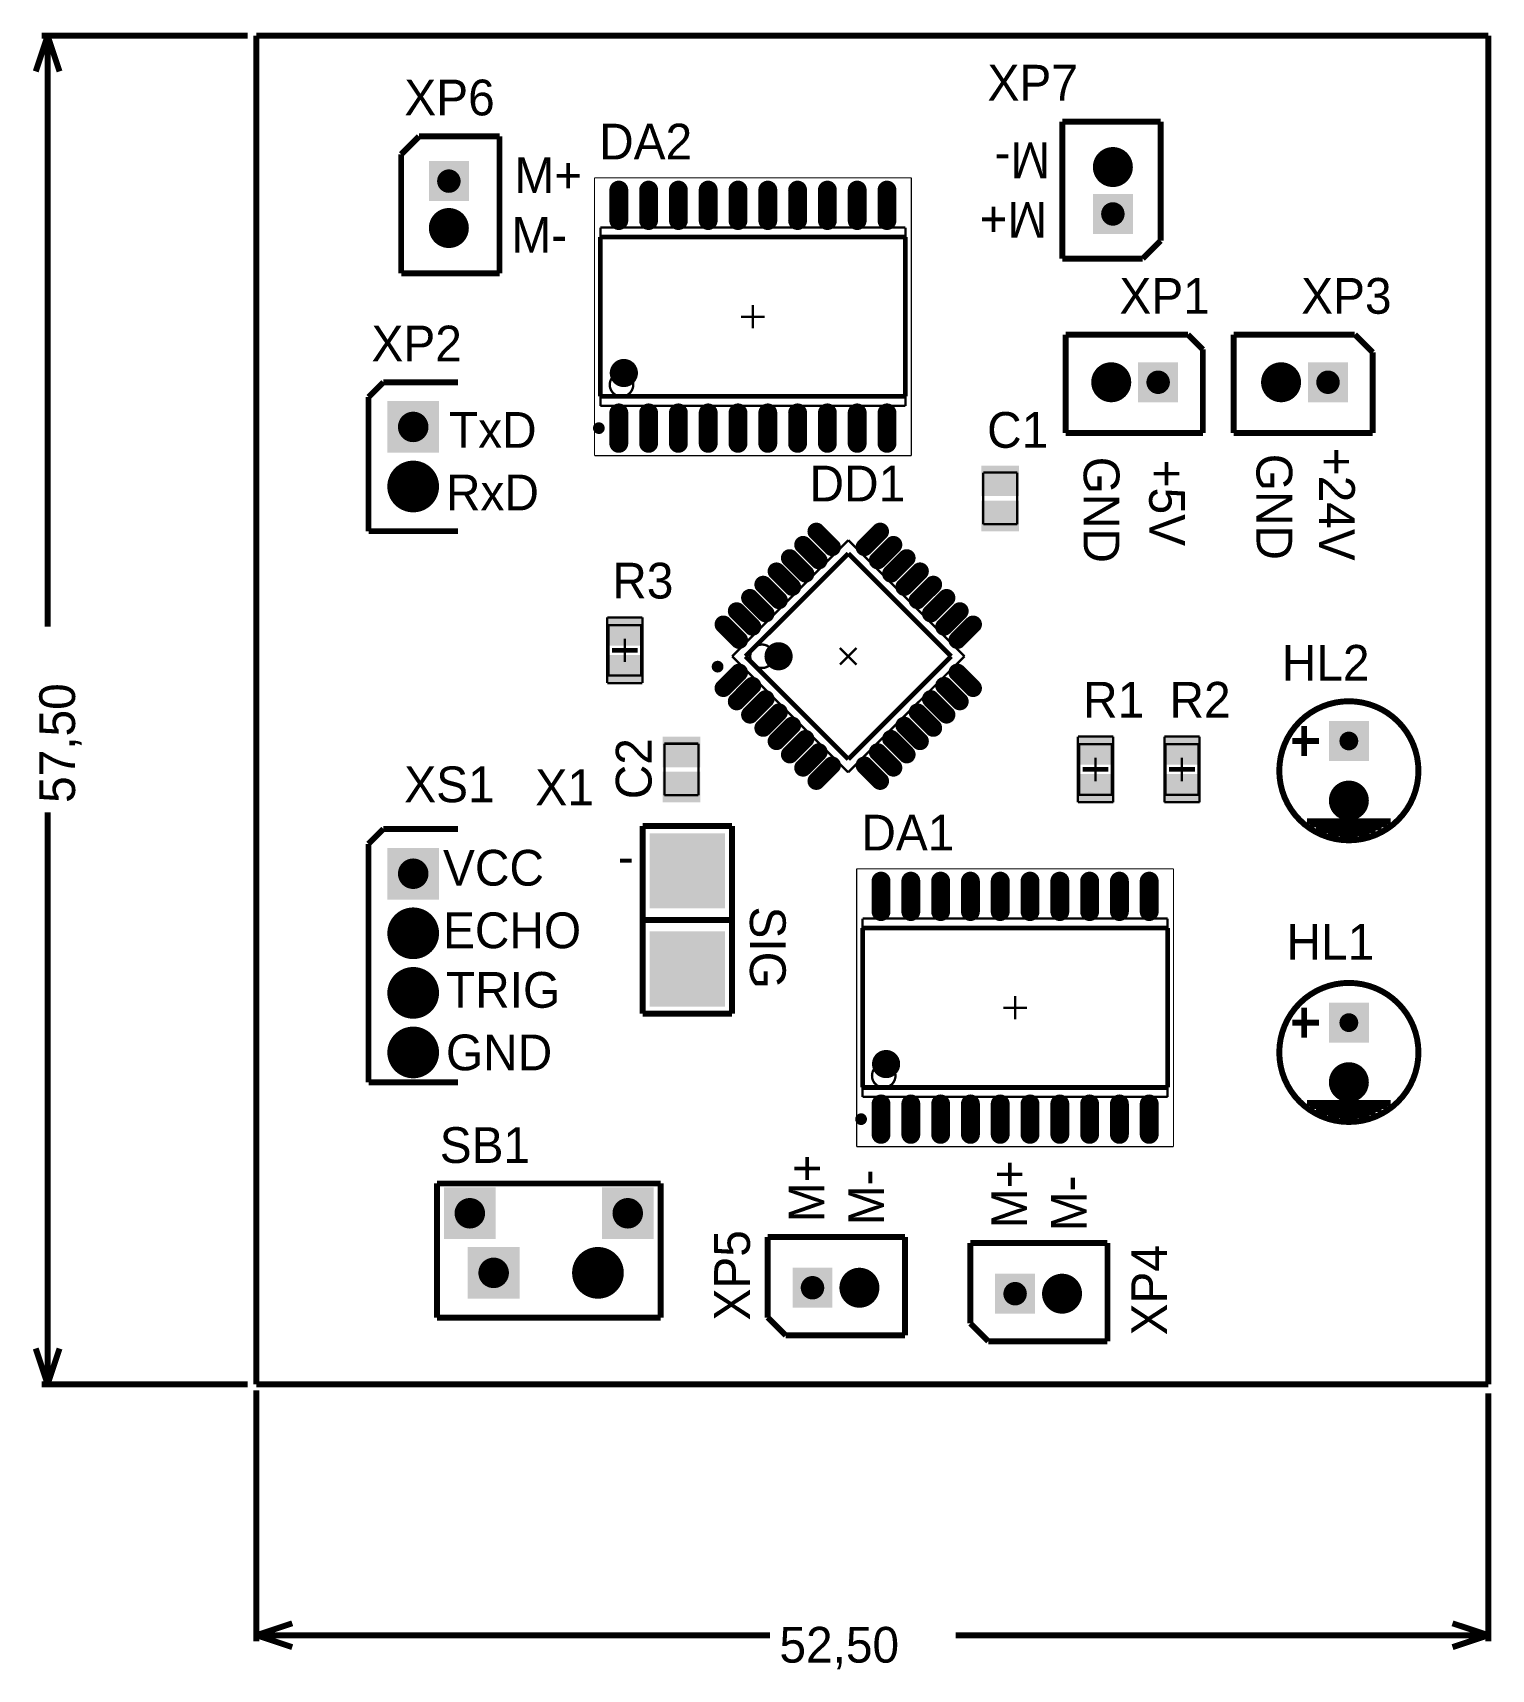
# Model space of a CAD drawing. Header units: millimetres. Extents: x 75.5 to 137.6, y 22.8 to 92.6.
import ezdxf

# ---------------------------------------------------------------- set-up
doc = ezdxf.new("R2010")
doc.units = ezdxf.units.MM
for name, color, linetype in [('BottomLayer', 5, 'Continuous'), ('BottomSolder', 6, 'Continuous'), ('Mechanical1', 6, 'Continuous'), ('Mechanical13', 56, 'Continuous'), ('Mechanical15', 56, 'Continuous'), ('MultiLayer', 9, 'Continuous'), ('PadHoleLayer', 156, 'Continuous'), ('TopLayer', 1, 'Continuous'), ('TopOverlay', 2, 'Continuous'), ('TopPaste', 8, 'Continuous'), ('TopSolder', 216, 'Continuous')]:
    doc.layers.add(name, color=color, linetype=linetype)

msp = doc.modelspace()

# ---------------------------------------------------------------- texts
at = {"layer": 'Mechanical1'}
msp.add_text('57,50', height=1.524, rotation=90, dxfattribs=at).set_placement((77.268, 59.789))
msp.add_text('52,50', height=1.524, dxfattribs=at).set_placement((107.289, 23.132))
at = {"layer": 'TopOverlay'}
for s, p in [('XP7', (116.159, 89.735)), ('XP6', (91.302, 89.103)), ('DA2', (99.605, 87.224)), ('XP1', (121.779, 80.645)), ('XP3', (129.526, 80.645)), ('XP2', (89.902, 78.613)), ('C1', (116.14, 74.93)), ('DD1', (108.571, 72.644)), ('R3', (100.164, 68.504)), ('HL2', (128.7, 65)), ('R1', (120.23, 63.424)), ('R2', (123.913, 63.424)), ('XS1', (91.299, 59.817)), ('X1', (96.887, 59.69)), ('DA1', (110.781, 57.76)), ('HL1', (128.9, 53.1)), ('SB1', (92.81, 44.437))]:
    msp.add_text(s, height=1.524, dxfattribs=at).set_placement(p)
for s, rotation, p in [('M-', 180, (118.833, 87.948)), ('M+', 360, (95.994, 85.792)), ('M+', 180, (118.706, 85.408)), ('M-', 360, (95.867, 83.252)), ('TxD', 360, (93.204, 74.93)), ('+24V', 270, (130.288, 74.93)), ('GND', 270, (120.255, 74.549)), ('+5V', 270, (123.049, 74.422)), ('GND', 270, (127.621, 74.676)), ('RxD', 360, (93.077, 72.263)), ('C2', 90, (101.84, 59.944)), ('VCC', 360, (92.95, 56.261)), ('-', 180, (101.078, 57.912)), ('ECHO', 360, (92.95, 53.594)), ('SIG^M^J', 270, (106.031, 55.372)), ('TRIG', 360, (93.077, 51.054)), ('GND', 360, (93.077, 48.387)), ('M+', 90, (109.206, 41.91)), ('M-', 90, (111.746, 41.783)), ('M+', 90, (117.842, 41.656)), ('M-', 90, (120.382, 41.529)), ('XP5', 90, (106.031, 37.719)), ('XP4', 90, (123.811, 37.084))]:
    msp.add_text(s, height=1.524, rotation=rotation, dxfattribs=at).set_placement(p)

# ---------------------------------------------------------------- linework, layer by layer
at = {"layer": 'BottomLayer'}
for points, const_width in [([(121.125, 86.9, 1), (121.875, 86.9, 1)], 0.75), ([(92.825, 84.3, 1), (93.575, 84.3, 1)], 0.75), ([(121.055, 77.724, 1), (121.805, 77.724, 1)], 0.75), ([(128.294, 77.724, 1), (129.044, 77.724, 1)], 0.75), ([(91.18, 73.279, 1), (92.18, 73.279, 1)], 1), ([(131.183, 59.888, 1), (131.933, 59.888, 1)], 0.75), ([(91.18, 54.229, 1), (92.18, 54.229, 1)], 1), ([(91.18, 51.689, 1), (92.18, 51.689, 1)], 1), ([(91.18, 49.149, 1), (92.18, 49.149, 1)], 1), ([(131.183, 47.879, 1), (131.933, 47.879, 1)], 0.75), ([(99.054, 39.751, 1), (100.054, 39.751, 1)], 1), ([(110.323, 39.116, 1), (111.073, 39.116, 1)], 0.75), ([(118.959, 38.862, 1), (119.709, 38.862, 1)], 0.75)]:
    msp.add_lwpolyline(points, format="xyb", close=True, dxfattribs=dict(at, const_width=const_width))
for points in [[(92.45, 87.05), (92.45, 85.55), (93.95, 87.05), (93.95, 85.55)], [(122.25, 84.15), (122.25, 85.65), (120.75, 84.15), (120.75, 85.65)], [(124.18, 78.474), (122.68, 78.474), (124.18, 76.974), (122.68, 76.974)], [(131.419, 78.474), (129.919, 78.474), (131.419, 76.974), (129.919, 76.974)], [(90.68, 76.819), (90.68, 74.819), (92.68, 76.819), (92.68, 74.819)], [(130.808, 63.178), (130.808, 61.678), (132.308, 63.178), (132.308, 61.678)], [(90.68, 57.769), (90.68, 55.769), (92.68, 57.769), (92.68, 55.769)], [(130.808, 51.169), (130.808, 49.669), (132.308, 51.169), (132.308, 49.669)], [(93.093, 41.291), (95.093, 41.291), (93.093, 43.291), (95.093, 43.291)], [(99.824, 41.291), (101.824, 41.291), (99.824, 43.291), (101.824, 43.291)], [(94.109, 38.751), (96.109, 38.751), (94.109, 40.751), (96.109, 40.751)], [(107.948, 38.366), (109.448, 38.366), (107.948, 39.866), (109.448, 39.866)], [(116.584, 38.112), (118.084, 38.112), (116.584, 39.612), (118.084, 39.612)]]:
    msp.add_solid(points, dxfattribs=at)
at = {"layer": 'BottomSolder'}
for points, const_width in [([(121.074, 86.9, 1), (121.926, 86.9, 1)], 0.852), ([(92.774, 84.3, 1), (93.626, 84.3, 1)], 0.852), ([(121.004, 77.724, 1), (121.856, 77.724, 1)], 0.852), ([(128.243, 77.724, 1), (129.095, 77.724, 1)], 0.852), ([(91.129, 73.279, 1), (92.231, 73.279, 1)], 1.102), ([(131.132, 59.888, 1), (131.984, 59.888, 1)], 0.852), ([(91.129, 54.229, 1), (92.231, 54.229, 1)], 1.102), ([(91.129, 51.689, 1), (92.231, 51.689, 1)], 1.102), ([(91.129, 49.149, 1), (92.231, 49.149, 1)], 1.102), ([(131.132, 47.879, 1), (131.984, 47.879, 1)], 0.852), ([(99.003, 39.751, 1), (100.105, 39.751, 1)], 1.102), ([(110.272, 39.116, 1), (111.124, 39.116, 1)], 0.852), ([(118.908, 38.862, 1), (119.76, 38.862, 1)], 0.852)]:
    msp.add_lwpolyline(points, format="xyb", close=True, dxfattribs=dict(at, const_width=const_width))
for points in [[(92.348, 87.152), (92.348, 85.448), (94.052, 87.152), (94.052, 85.448)], [(122.352, 84.048), (122.352, 85.752), (120.648, 84.048), (120.648, 85.752)], [(124.282, 78.576), (122.578, 78.576), (124.282, 76.872), (122.578, 76.872)], [(131.521, 78.576), (129.817, 78.576), (131.521, 76.872), (129.817, 76.872)], [(90.578, 76.921), (90.578, 74.717), (92.782, 76.921), (92.782, 74.717)], [(130.706, 63.28), (130.706, 61.577), (132.41, 63.28), (132.41, 61.577)], [(90.578, 57.871), (90.578, 55.667), (92.782, 57.871), (92.782, 55.667)], [(130.706, 51.271), (130.706, 49.567), (132.41, 51.271), (132.41, 49.567)], [(92.991, 41.189), (95.195, 41.189), (92.991, 43.393), (95.195, 43.393)], [(99.722, 41.189), (101.926, 41.189), (99.722, 43.393), (101.926, 43.393)], [(94.007, 38.649), (96.211, 38.649), (94.007, 40.853), (96.211, 40.853)], [(107.846, 38.264), (109.55, 38.264), (107.846, 39.968), (109.55, 39.968)], [(116.482, 38.01), (118.186, 38.01), (116.482, 39.714), (118.186, 39.714)]]:
    msp.add_solid(points, dxfattribs=at)
at = {"layer": 'Mechanical1', "const_width": 0.254}
for points in [[(75.592, 90.976), (76.1, 92.5)], [(75.846, 92.5), (84.619, 92.5)], [(76.1, 67.305), (76.1, 92.5)], [(76.1, 92.5), (76.608, 90.976)], [(85, 92.5), (137.5, 92.5)], [(85, 35), (85, 92.5)], [(137.5, 35), (137.5, 92.5)], [(76.1, 35), (76.1, 59.382)], [(75.592, 36.524), (76.1, 35)], [(76.1, 35), (76.608, 36.524)], [(75.846, 35), (84.619, 35)], [(85, 35), (137.5, 35)], [(85, 24.046), (85, 34.746)], [(137.5, 24.046), (137.5, 34.619)], [(85, 24.3), (86.524, 24.808)], [(85, 24.3), (106.882, 24.3)], [(85, 24.3), (86.524, 23.792)], [(114.805, 24.3), (137.5, 24.3)], [(135.976, 24.808), (137.5, 24.3)], [(135.976, 23.792), (137.5, 24.3)]]:
    msp.add_lwpolyline(points, dxfattribs=at)
at = {"layer": 'Mechanical13', "const_width": 0.1}
for points in [[(99.658, 76.718), (99.658, 84.318)], [(99.658, 84.318), (112.658, 84.318)], [(112.658, 76.718), (112.658, 84.318)], [(99.658, 76.718), (112.658, 76.718)], [(115.974, 73.871), (117.424, 73.871)], [(115.974, 71.671), (115.974, 73.871)], [(117.424, 73.871), (117.424, 71.671)], [(115.974, 71.671), (117.424, 71.671)], [(105.272, 66.04), (110.222, 70.99)], [(110.222, 70.99), (115.172, 66.04)], [(99.997, 67.369), (101.397, 67.369)], [(99.997, 65.219), (99.997, 67.369)], [(101.397, 65.219), (101.397, 67.369)], [(105.272, 66.04), (110.222, 61.09)], [(110.222, 61.09), (115.172, 66.04)], [(99.997, 65.219), (101.397, 65.219)], [(102.385, 62.314), (103.835, 62.314)], [(102.385, 60.114), (102.385, 62.314)], [(103.835, 62.314), (103.835, 60.114)], [(120.063, 62.289), (121.463, 62.289)], [(120.063, 60.139), (120.063, 62.289)], [(121.463, 60.139), (121.463, 62.289)], [(123.746, 62.289), (125.146, 62.289)], [(123.746, 60.139), (123.746, 62.289)], [(125.146, 60.139), (125.146, 62.289)], [(102.385, 60.114), (103.835, 60.114)], [(120.063, 60.139), (121.463, 60.139)], [(123.746, 60.139), (125.146, 60.139)], [(110.834, 47.254), (110.834, 54.854)], [(110.834, 54.854), (123.834, 54.854)], [(123.834, 47.254), (123.834, 54.854)], [(110.834, 47.254), (123.834, 47.254)]]:
    msp.add_lwpolyline(points, dxfattribs=at)
at = {"layer": 'Mechanical13'}
for points, const_width in [([(101.058, 77.618, 1), (100.058, 77.618, 1)], 0.1), ([(100.033, 77.618, 1), (100.083, 77.618, 1)], 0.05), ([(101.033, 77.618, 1), (101.083, 77.618, 1)], 0.05), ([(107.045, 66.04, 1), (106.045, 66.04, 1)], 0.1), ([(106.02, 66.04, 1), (106.07, 66.04, 1)], 0.05), ([(107.02, 66.04, 1), (107.07, 66.04, 1)], 0.05), ([(112.234, 48.154, 1), (111.234, 48.154, 1)], 0.1), ([(111.209, 48.154, 1), (111.259, 48.154, 1)], 0.05), ([(112.209, 48.154, 1), (112.259, 48.154, 1)], 0.05)]:
    msp.add_lwpolyline(points, format="xyb", close=True, dxfattribs=dict(at, const_width=const_width))
at = {"layer": 'Mechanical15'}
for points, const_width in [([(99.408, 74.593), (99.408, 86.443)], 0.05), ([(99.408, 86.443), (112.908, 86.443)], 0.05), ([(112.908, 74.593), (112.908, 86.443)], 0.05), ([(106.158, 80.018), (106.158, 81.018)], 0.1), ([(105.658, 80.518), (106.658, 80.518)], 0.1), ([(99.408, 74.593), (112.908, 74.593)], 0.05), ([(99.947, 67.694), (101.447, 67.694)], 0.1), ([(99.947, 67.694), (99.947, 64.894)], 0.1), ([(101.447, 64.894), (101.447, 67.694)], 0.1), ([(100.197, 66.294), (101.197, 66.294)], 0.1), ([(100.697, 65.794), (100.697, 66.794)], 0.1), ([(109.868, 66.394), (110.576, 65.686)], 0.1), ([(109.868, 65.686), (110.576, 66.394)], 0.1), ([(99.947, 64.894), (101.447, 64.894)], 0.1), ([(120.013, 62.614), (121.513, 62.614)], 0.1), ([(120.013, 62.614), (120.013, 59.814)], 0.1), ([(121.513, 59.814), (121.513, 62.614)], 0.1), ([(123.696, 62.614), (125.196, 62.614)], 0.1), ([(123.696, 62.614), (123.696, 59.814)], 0.1), ([(125.196, 59.814), (125.196, 62.614)], 0.1), ([(120.763, 60.714), (120.763, 61.714)], 0.1), ([(124.446, 60.714), (124.446, 61.714)], 0.1), ([(120.263, 61.214), (121.263, 61.214)], 0.1), ([(123.946, 61.214), (124.946, 61.214)], 0.1), ([(120.013, 59.814), (121.513, 59.814)], 0.1), ([(123.696, 59.814), (125.196, 59.814)], 0.1), ([(110.584, 45.129), (110.584, 56.979)], 0.05), ([(110.584, 56.979), (124.084, 56.979)], 0.05), ([(124.084, 45.129), (124.084, 56.979)], 0.05), ([(116.834, 51.054), (117.834, 51.054)], 0.1), ([(117.334, 50.554), (117.334, 51.554)], 0.1), ([(110.584, 45.129), (124.084, 45.129)], 0.05)]:
    msp.add_lwpolyline(points, dxfattribs=dict(at, const_width=const_width))
at = {"layer": 'MultiLayer'}
for points, const_width in [([(121.125, 86.9, 1), (121.875, 86.9, 1)], 0.75), ([(92.825, 84.3, 1), (93.575, 84.3, 1)], 0.75), ([(121.055, 77.724, 1), (121.805, 77.724, 1)], 0.75), ([(128.294, 77.724, 1), (129.044, 77.724, 1)], 0.75), ([(91.18, 73.279, 1), (92.18, 73.279, 1)], 1), ([(131.183, 59.888, 1), (131.933, 59.888, 1)], 0.75), ([(91.18, 54.229, 1), (92.18, 54.229, 1)], 1), ([(91.18, 51.689, 1), (92.18, 51.689, 1)], 1), ([(91.18, 49.149, 1), (92.18, 49.149, 1)], 1), ([(131.183, 47.879, 1), (131.933, 47.879, 1)], 0.75), ([(99.054, 39.751, 1), (100.054, 39.751, 1)], 1), ([(110.323, 39.116, 1), (111.073, 39.116, 1)], 0.75), ([(118.959, 38.862, 1), (119.709, 38.862, 1)], 0.75)]:
    msp.add_lwpolyline(points, format="xyb", close=True, dxfattribs=dict(at, const_width=const_width))
for points in [[(92.45, 87.05), (92.45, 85.55), (93.95, 87.05), (93.95, 85.55)], [(122.25, 84.15), (122.25, 85.65), (120.75, 84.15), (120.75, 85.65)], [(124.18, 78.474), (122.68, 78.474), (124.18, 76.974), (122.68, 76.974)], [(131.419, 78.474), (129.919, 78.474), (131.419, 76.974), (129.919, 76.974)], [(90.68, 76.819), (90.68, 74.819), (92.68, 76.819), (92.68, 74.819)], [(130.808, 63.178), (130.808, 61.678), (132.308, 63.178), (132.308, 61.678)], [(90.68, 57.769), (90.68, 55.769), (92.68, 57.769), (92.68, 55.769)], [(130.808, 51.169), (130.808, 49.669), (132.308, 51.169), (132.308, 49.669)], [(93.093, 41.291), (95.093, 41.291), (93.093, 43.291), (95.093, 43.291)], [(99.824, 41.291), (101.824, 41.291), (99.824, 43.291), (101.824, 43.291)], [(94.109, 38.751), (96.109, 38.751), (94.109, 40.751), (96.109, 40.751)], [(107.948, 38.366), (109.448, 38.366), (107.948, 39.866), (109.448, 39.866)], [(116.584, 38.112), (118.084, 38.112), (116.584, 39.612), (118.084, 39.612)]]:
    msp.add_solid(points, dxfattribs=at)
at = {"layer": 'PadHoleLayer'}
for points, const_width in [([(121.25, 86.9, 1), (121.75, 86.9, 1)], 0.5), ([(92.95, 86.3, 1), (93.45, 86.3, 1)], 0.5), ([(121.25, 84.9, 1), (121.75, 84.9, 1)], 0.5), ([(92.95, 84.3, 1), (93.45, 84.3, 1)], 0.5), ([(121.18, 77.724, 1), (121.68, 77.724, 1)], 0.5), ([(123.18, 77.724, 1), (123.68, 77.724, 1)], 0.5), ([(128.419, 77.724, 1), (128.919, 77.724, 1)], 0.5), ([(130.419, 77.724, 1), (130.919, 77.724, 1)], 0.5), ([(91.355, 75.819, 1), (92.005, 75.819, 1)], 0.65), ([(91.355, 73.279, 1), (92.005, 73.279, 1)], 0.65), ([(131.358, 62.428, 1), (131.758, 62.428, 1)], 0.4), ([(131.358, 59.888, 1), (131.758, 59.888, 1)], 0.4), ([(91.355, 56.769, 1), (92.005, 56.769, 1)], 0.65), ([(91.355, 54.229, 1), (92.005, 54.229, 1)], 0.65), ([(91.355, 51.689, 1), (92.005, 51.689, 1)], 0.65), ([(131.358, 50.419, 1), (131.758, 50.419, 1)], 0.4), ([(91.355, 49.149, 1), (92.005, 49.149, 1)], 0.65), ([(131.358, 47.879, 1), (131.758, 47.879, 1)], 0.4), ([(93.768, 42.291, 1), (94.418, 42.291, 1)], 0.65), ([(100.499, 42.291, 1), (101.149, 42.291, 1)], 0.65), ([(94.784, 39.751, 1), (95.434, 39.751, 1)], 0.65), ([(99.229, 39.751, 1), (99.879, 39.751, 1)], 0.65), ([(108.448, 39.116, 1), (108.948, 39.116, 1)], 0.5), ([(110.448, 39.116, 1), (110.948, 39.116, 1)], 0.5), ([(117.084, 38.862, 1), (117.584, 38.862, 1)], 0.5), ([(119.084, 38.862, 1), (119.584, 38.862, 1)], 0.5)]:
    msp.add_lwpolyline(points, format="xyb", close=True, dxfattribs=dict(at, const_width=const_width))
at = {"layer": 'TopLayer'}
for points, const_width in [([(121.125, 86.9, 1), (121.875, 86.9, 1)], 0.75), ([(100.293, 85.918, 1), (100.593, 85.918, 1)], 0.3), ([(101.563, 85.918, 1), (101.863, 85.918, 1)], 0.3), ([(102.833, 85.918, 1), (103.133, 85.918, 1)], 0.3), ([(104.103, 85.918, 1), (104.403, 85.918, 1)], 0.3), ([(105.373, 85.918, 1), (105.673, 85.918, 1)], 0.3), ([(106.643, 85.918, 1), (106.943, 85.918, 1)], 0.3), ([(107.913, 85.918, 1), (108.213, 85.918, 1)], 0.3), ([(109.183, 85.918, 1), (109.483, 85.918, 1)], 0.3), ([(110.453, 85.918, 1), (110.753, 85.918, 1)], 0.3), ([(111.723, 85.918, 1), (112.023, 85.918, 1)], 0.3), ([(92.825, 84.3, 1), (93.575, 84.3, 1)], 0.75), ([(100.293, 84.618, 1), (100.593, 84.618, 1)], 0.3), ([(101.563, 84.618, 1), (101.863, 84.618, 1)], 0.3), ([(102.833, 84.618, 1), (103.133, 84.618, 1)], 0.3), ([(104.103, 84.618, 1), (104.403, 84.618, 1)], 0.3), ([(105.373, 84.618, 1), (105.673, 84.618, 1)], 0.3), ([(106.643, 84.618, 1), (106.943, 84.618, 1)], 0.3), ([(107.913, 84.618, 1), (108.213, 84.618, 1)], 0.3), ([(109.183, 84.618, 1), (109.483, 84.618, 1)], 0.3), ([(110.453, 84.618, 1), (110.753, 84.618, 1)], 0.3), ([(111.723, 84.618, 1), (112.023, 84.618, 1)], 0.3), ([(121.055, 77.724, 1), (121.805, 77.724, 1)], 0.75), ([(128.294, 77.724, 1), (129.044, 77.724, 1)], 0.75), ([(100.293, 76.418, 1), (100.593, 76.418, 1)], 0.3), ([(101.563, 76.418, 1), (101.863, 76.418, 1)], 0.3), ([(102.833, 76.418, 1), (103.133, 76.418, 1)], 0.3), ([(104.103, 76.418, 1), (104.403, 76.418, 1)], 0.3), ([(105.373, 76.418, 1), (105.673, 76.418, 1)], 0.3), ([(106.643, 76.418, 1), (106.943, 76.418, 1)], 0.3), ([(107.913, 76.418, 1), (108.213, 76.418, 1)], 0.3), ([(109.183, 76.418, 1), (109.483, 76.418, 1)], 0.3), ([(110.453, 76.418, 1), (110.753, 76.418, 1)], 0.3), ([(111.723, 76.418, 1), (112.023, 76.418, 1)], 0.3), ([(100.293, 75.118, 1), (100.593, 75.118, 1)], 0.3), ([(101.563, 75.118, 1), (101.863, 75.118, 1)], 0.3), ([(102.833, 75.118, 1), (103.133, 75.118, 1)], 0.3), ([(104.103, 75.118, 1), (104.403, 75.118, 1)], 0.3), ([(105.373, 75.118, 1), (105.673, 75.118, 1)], 0.3), ([(106.643, 75.118, 1), (106.943, 75.118, 1)], 0.3), ([(107.913, 75.118, 1), (108.213, 75.118, 1)], 0.3), ([(109.183, 75.118, 1), (109.483, 75.118, 1)], 0.3), ([(110.453, 75.118, 1), (110.753, 75.118, 1)], 0.3), ([(111.723, 75.118, 1), (112.023, 75.118, 1)], 0.3), ([(91.18, 73.279, 1), (92.18, 73.279, 1)], 1), ([(108.723, 71.361, 1), (108.998, 71.361, 1)], 0.275), ([(111.446, 71.361, 1), (111.721, 71.361, 1)], 0.275), ([(107.592, 70.23, 1), (107.867, 70.23, 1)], 0.275), ([(108.158, 70.795, 1), (108.433, 70.795, 1)], 0.275), ([(109.395, 70.689, 1), (109.67, 70.689, 1)], 0.275), ([(110.774, 70.689, 1), (111.049, 70.689, 1)], 0.275), ([(112.011, 70.795, 1), (112.286, 70.795, 1)], 0.275), ([(112.577, 70.23, 1), (112.852, 70.23, 1)], 0.275), ([(107.026, 69.664, 1), (107.301, 69.664, 1)], 0.275), ([(108.264, 69.558, 1), (108.539, 69.558, 1)], 0.275), ([(108.829, 70.124, 1), (109.104, 70.124, 1)], 0.275), ([(111.34, 70.124, 1), (111.615, 70.124, 1)], 0.275), ([(111.905, 69.558, 1), (112.18, 69.558, 1)], 0.275), ([(113.143, 69.664, 1), (113.418, 69.664, 1)], 0.275), ([(106.461, 69.098, 1), (106.736, 69.098, 1)], 0.275), ([(107.698, 68.992, 1), (107.973, 68.992, 1)], 0.275), ([(112.471, 68.992, 1), (112.746, 68.992, 1)], 0.275), ([(113.708, 69.098, 1), (113.983, 69.098, 1)], 0.275), ([(105.895, 68.533, 1), (106.17, 68.533, 1)], 0.275), ([(107.132, 68.426, 1), (107.407, 68.426, 1)], 0.275), ([(113.037, 68.426, 1), (113.312, 68.426, 1)], 0.275), ([(114.274, 68.533, 1), (114.549, 68.533, 1)], 0.275), ([(105.329, 67.967, 1), (105.604, 67.967, 1)], 0.275), ([(106.567, 67.861, 1), (106.842, 67.861, 1)], 0.275), ([(113.602, 67.861, 1), (113.877, 67.861, 1)], 0.275), ([(114.84, 67.967, 1), (115.115, 67.967, 1)], 0.275), ([(104.764, 67.401, 1), (105.039, 67.401, 1)], 0.275), ([(105.435, 66.729, 1), (105.71, 66.729, 1)], 0.275), ([(106.001, 67.295, 1), (106.276, 67.295, 1)], 0.275), ([(114.168, 67.295, 1), (114.443, 67.295, 1)], 0.275), ([(114.734, 66.729, 1), (115.009, 66.729, 1)], 0.275), ([(115.405, 67.401, 1), (115.68, 67.401, 1)], 0.275), ([(105.435, 65.351, 1), (105.71, 65.351, 1)], 0.275), ([(114.734, 65.351, 1), (115.009, 65.351, 1)], 0.275), ([(104.764, 64.679, 1), (105.039, 64.679, 1)], 0.275), ([(106.001, 64.785, 1), (106.276, 64.785, 1)], 0.275), ([(114.168, 64.785, 1), (114.443, 64.785, 1)], 0.275), ([(115.405, 64.679, 1), (115.68, 64.679, 1)], 0.275), ([(105.329, 64.113, 1), (105.604, 64.113, 1)], 0.275), ([(106.567, 64.219, 1), (106.842, 64.219, 1)], 0.275), ([(113.602, 64.219, 1), (113.877, 64.219, 1)], 0.275), ([(114.84, 64.113, 1), (115.115, 64.113, 1)], 0.275), ([(105.895, 63.547, 1), (106.17, 63.547, 1)], 0.275), ([(107.132, 63.654, 1), (107.407, 63.654, 1)], 0.275), ([(113.037, 63.654, 1), (113.312, 63.654, 1)], 0.275), ([(114.274, 63.547, 1), (114.549, 63.547, 1)], 0.275), ([(106.461, 62.982, 1), (106.736, 62.982, 1)], 0.275), ([(107.698, 63.088, 1), (107.973, 63.088, 1)], 0.275), ([(112.471, 63.088, 1), (112.746, 63.088, 1)], 0.275), ([(113.708, 62.982, 1), (113.983, 62.982, 1)], 0.275), ([(107.026, 62.416, 1), (107.301, 62.416, 1)], 0.275), ([(107.592, 61.85, 1), (107.867, 61.85, 1)], 0.275), ([(108.264, 62.522, 1), (108.539, 62.522, 1)], 0.275), ([(108.829, 61.956, 1), (109.104, 61.956, 1)], 0.275), ([(111.34, 61.956, 1), (111.615, 61.956, 1)], 0.275), ([(111.905, 62.522, 1), (112.18, 62.522, 1)], 0.275), ([(112.577, 61.85, 1), (112.852, 61.85, 1)], 0.275), ([(113.143, 62.416, 1), (113.418, 62.416, 1)], 0.275), ([(108.158, 61.285, 1), (108.433, 61.285, 1)], 0.275), ([(109.395, 61.391, 1), (109.67, 61.391, 1)], 0.275), ([(110.774, 61.391, 1), (111.049, 61.391, 1)], 0.275), ([(112.011, 61.285, 1), (112.286, 61.285, 1)], 0.275), ([(108.723, 60.719, 1), (108.998, 60.719, 1)], 0.275), ([(111.446, 60.719, 1), (111.721, 60.719, 1)], 0.275), ([(131.183, 59.888, 1), (131.933, 59.888, 1)], 0.75), ([(111.469, 56.454, 1), (111.769, 56.454, 1)], 0.3), ([(112.739, 56.454, 1), (113.039, 56.454, 1)], 0.3), ([(114.009, 56.454, 1), (114.309, 56.454, 1)], 0.3), ([(115.279, 56.454, 1), (115.579, 56.454, 1)], 0.3), ([(116.549, 56.454, 1), (116.849, 56.454, 1)], 0.3), ([(117.819, 56.454, 1), (118.119, 56.454, 1)], 0.3), ([(119.089, 56.454, 1), (119.389, 56.454, 1)], 0.3), ([(120.359, 56.454, 1), (120.659, 56.454, 1)], 0.3), ([(121.629, 56.454, 1), (121.929, 56.454, 1)], 0.3), ([(122.899, 56.454, 1), (123.199, 56.454, 1)], 0.3), ([(91.18, 54.229, 1), (92.18, 54.229, 1)], 1), ([(111.469, 55.154, 1), (111.769, 55.154, 1)], 0.3), ([(112.739, 55.154, 1), (113.039, 55.154, 1)], 0.3), ([(114.009, 55.154, 1), (114.309, 55.154, 1)], 0.3), ([(115.279, 55.154, 1), (115.579, 55.154, 1)], 0.3), ([(116.549, 55.154, 1), (116.849, 55.154, 1)], 0.3), ([(117.819, 55.154, 1), (118.119, 55.154, 1)], 0.3), ([(119.089, 55.154, 1), (119.389, 55.154, 1)], 0.3), ([(120.359, 55.154, 1), (120.659, 55.154, 1)], 0.3), ([(121.629, 55.154, 1), (121.929, 55.154, 1)], 0.3), ([(122.899, 55.154, 1), (123.199, 55.154, 1)], 0.3), ([(91.18, 51.689, 1), (92.18, 51.689, 1)], 1), ([(91.18, 49.149, 1), (92.18, 49.149, 1)], 1), ([(131.183, 47.879, 1), (131.933, 47.879, 1)], 0.75), ([(111.469, 46.954, 1), (111.769, 46.954, 1)], 0.3), ([(112.739, 46.954, 1), (113.039, 46.954, 1)], 0.3), ([(114.009, 46.954, 1), (114.309, 46.954, 1)], 0.3), ([(115.279, 46.954, 1), (115.579, 46.954, 1)], 0.3), ([(116.549, 46.954, 1), (116.849, 46.954, 1)], 0.3), ([(117.819, 46.954, 1), (118.119, 46.954, 1)], 0.3), ([(119.089, 46.954, 1), (119.389, 46.954, 1)], 0.3), ([(120.359, 46.954, 1), (120.659, 46.954, 1)], 0.3), ([(121.629, 46.954, 1), (121.929, 46.954, 1)], 0.3), ([(122.899, 46.954, 1), (123.199, 46.954, 1)], 0.3), ([(111.469, 45.654, 1), (111.769, 45.654, 1)], 0.3), ([(112.739, 45.654, 1), (113.039, 45.654, 1)], 0.3), ([(114.009, 45.654, 1), (114.309, 45.654, 1)], 0.3), ([(115.279, 45.654, 1), (115.579, 45.654, 1)], 0.3), ([(116.549, 45.654, 1), (116.849, 45.654, 1)], 0.3), ([(117.819, 45.654, 1), (118.119, 45.654, 1)], 0.3), ([(119.089, 45.654, 1), (119.389, 45.654, 1)], 0.3), ([(120.359, 45.654, 1), (120.659, 45.654, 1)], 0.3), ([(121.629, 45.654, 1), (121.929, 45.654, 1)], 0.3), ([(122.899, 45.654, 1), (123.199, 45.654, 1)], 0.3), ([(99.054, 39.751, 1), (100.054, 39.751, 1)], 1), ([(110.323, 39.116, 1), (111.073, 39.116, 1)], 0.75), ([(118.959, 38.862, 1), (119.709, 38.862, 1)], 0.75)]:
    msp.add_lwpolyline(points, format="xyb", close=True, dxfattribs=dict(at, const_width=const_width))
for points, const_width in [([(100.443, 84.618), (100.443, 85.918)], 0.6), ([(101.713, 84.618), (101.713, 85.918)], 0.6), ([(102.983, 84.618), (102.983, 85.918)], 0.6), ([(104.253, 84.618), (104.253, 85.918)], 0.6), ([(105.523, 84.618), (105.523, 85.918)], 0.6), ([(106.793, 84.618), (106.793, 85.918)], 0.6), ([(108.063, 84.618), (108.063, 85.918)], 0.6), ([(109.333, 84.618), (109.333, 85.918)], 0.6), ([(110.603, 84.618), (110.603, 85.918)], 0.6), ([(111.873, 84.618), (111.873, 85.918)], 0.6), ([(100.443, 75.118), (100.443, 76.418)], 0.6), ([(101.713, 75.118), (101.713, 76.418)], 0.6), ([(102.983, 75.118), (102.983, 76.418)], 0.6), ([(104.253, 75.118), (104.253, 76.418)], 0.6), ([(105.523, 75.118), (105.523, 76.418)], 0.6), ([(106.793, 75.118), (106.793, 76.418)], 0.6), ([(108.063, 75.118), (108.063, 76.418)], 0.6), ([(109.333, 75.118), (109.333, 76.418)], 0.6), ([(110.603, 75.118), (110.603, 76.418)], 0.6), ([(111.873, 75.118), (111.873, 76.418)], 0.6), ([(108.861, 71.361), (109.533, 70.689)], 0.55), ([(110.911, 70.689), (111.583, 71.361)], 0.55), ([(107.729, 70.23), (108.401, 69.558)], 0.55), ([(108.295, 70.795), (108.967, 70.124)], 0.55), ([(111.477, 70.124), (112.149, 70.795)], 0.55), ([(112.043, 69.558), (112.715, 70.23)], 0.55), ([(107.164, 69.664), (107.836, 68.992)], 0.55), ([(112.608, 68.992), (113.28, 69.664)], 0.55), ([(106.598, 69.098), (107.27, 68.426)], 0.55), ([(113.174, 68.426), (113.846, 69.098)], 0.55), ([(106.032, 68.533), (106.704, 67.861)], 0.55), ([(113.74, 67.861), (114.412, 68.533)], 0.55), ([(105.467, 67.967), (106.138, 67.295)], 0.55), ([(114.306, 67.295), (114.977, 67.967)], 0.55), ([(104.901, 67.401), (105.573, 66.729)], 0.55), ([(114.871, 66.729), (115.543, 67.401)], 0.55), ([(104.901, 64.679), (105.573, 65.351)], 0.55), ([(114.871, 65.351), (115.543, 64.679)], 0.55), ([(105.467, 64.113), (106.138, 64.785)], 0.55), ([(114.306, 64.785), (114.977, 64.113)], 0.55), ([(106.032, 63.547), (106.704, 64.219)], 0.55), ([(113.74, 64.219), (114.412, 63.547)], 0.55), ([(106.598, 62.982), (107.27, 63.654)], 0.55), ([(113.174, 63.654), (113.846, 62.982)], 0.55), ([(107.164, 62.416), (107.836, 63.088)], 0.55), ([(112.608, 63.088), (113.28, 62.416)], 0.55), ([(107.729, 61.85), (108.401, 62.522)], 0.55), ([(108.295, 61.285), (108.967, 61.956)], 0.55), ([(111.477, 61.956), (112.149, 61.285)], 0.55), ([(112.043, 62.522), (112.715, 61.85)], 0.55), ([(108.861, 60.719), (109.533, 61.391)], 0.55), ([(110.911, 61.391), (111.583, 60.719)], 0.55), ([(111.619, 55.154), (111.619, 56.454)], 0.6), ([(112.889, 55.154), (112.889, 56.454)], 0.6), ([(114.159, 55.154), (114.159, 56.454)], 0.6), ([(115.429, 55.154), (115.429, 56.454)], 0.6), ([(116.699, 55.154), (116.699, 56.454)], 0.6), ([(117.969, 55.154), (117.969, 56.454)], 0.6), ([(119.239, 55.154), (119.239, 56.454)], 0.6), ([(120.509, 55.154), (120.509, 56.454)], 0.6), ([(121.779, 55.154), (121.779, 56.454)], 0.6), ([(123.049, 55.154), (123.049, 56.454)], 0.6), ([(111.619, 45.654), (111.619, 46.954)], 0.6), ([(112.889, 45.654), (112.889, 46.954)], 0.6), ([(114.159, 45.654), (114.159, 46.954)], 0.6), ([(115.429, 45.654), (115.429, 46.954)], 0.6), ([(116.699, 45.654), (116.699, 46.954)], 0.6), ([(117.969, 45.654), (117.969, 46.954)], 0.6), ([(119.239, 45.654), (119.239, 46.954)], 0.6), ([(120.509, 45.654), (120.509, 46.954)], 0.6), ([(121.779, 45.654), (121.779, 46.954)], 0.6), ([(123.049, 45.654), (123.049, 46.954)], 0.6)]:
    msp.add_lwpolyline(points, dxfattribs=dict(at, const_width=const_width))
for points in [[(92.45, 87.05), (92.45, 85.55), (93.95, 87.05), (93.95, 85.55)], [(122.25, 84.15), (122.25, 85.65), (120.75, 84.15), (120.75, 85.65)], [(124.18, 78.474), (122.68, 78.474), (124.18, 76.974), (122.68, 76.974)], [(131.419, 78.474), (129.919, 78.474), (131.419, 76.974), (129.919, 76.974)], [(90.68, 76.819), (90.68, 74.819), (92.68, 76.819), (92.68, 74.819)], [(117.399, 74.071), (115.999, 74.071), (117.399, 72.971), (115.999, 72.971)], [(117.399, 72.571), (115.999, 72.571), (117.399, 71.471), (115.999, 71.471)], [(100.047, 66.594), (101.347, 66.594), (100.047, 67.594), (101.347, 67.594)], [(100.047, 64.994), (101.347, 64.994), (100.047, 65.994), (101.347, 65.994)], [(130.808, 63.178), (130.808, 61.678), (132.308, 63.178), (132.308, 61.678)], [(103.81, 62.514), (102.41, 62.514), (103.81, 61.414), (102.41, 61.414)], [(120.113, 61.514), (121.413, 61.514), (120.113, 62.514), (121.413, 62.514)], [(123.796, 61.514), (125.096, 61.514), (123.796, 62.514), (125.096, 62.514)], [(103.81, 61.014), (102.41, 61.014), (103.81, 59.914), (102.41, 59.914)], [(120.113, 59.914), (121.413, 59.914), (120.113, 60.914), (121.413, 60.914)], [(123.796, 59.914), (125.096, 59.914), (123.796, 60.914), (125.096, 60.914)], [(104.864, 55.396), (104.864, 58.396), (101.864, 55.396), (101.864, 58.396)], [(90.68, 57.769), (90.68, 55.769), (92.68, 57.769), (92.68, 55.769)], [(104.864, 51.205), (104.864, 54.205), (101.864, 51.205), (101.864, 54.205)], [(130.808, 51.169), (130.808, 49.669), (132.308, 51.169), (132.308, 49.669)], [(93.093, 41.291), (95.093, 41.291), (93.093, 43.291), (95.093, 43.291)], [(99.824, 41.291), (101.824, 41.291), (99.824, 43.291), (101.824, 43.291)], [(94.109, 38.751), (96.109, 38.751), (94.109, 40.751), (96.109, 40.751)], [(107.948, 38.366), (109.448, 38.366), (107.948, 39.866), (109.448, 39.866)], [(116.584, 38.112), (118.084, 38.112), (116.584, 39.612), (118.084, 39.612)]]:
    msp.add_solid(points, dxfattribs=at)
at = {"layer": 'TopOverlay'}
for points, const_width in [([(119.341, 88.837), (123.532, 88.837)], 0.254), ([(119.341, 82.995), (119.341, 88.837)], 0.254), ([(123.532, 83.757), (123.532, 88.837)], 0.254), ([(91.168, 87.443), (91.93, 88.205)], 0.254), ([(91.93, 88.205), (95.359, 88.205)], 0.254), ([(95.359, 82.363), (95.359, 88.205)], 0.254), ([(91.168, 82.363), (91.168, 87.443)], 0.254), ([(99.658, 83.918), (99.658, 77.118)], 0.2), ([(99.658, 83.918), (112.658, 83.918)], 0.2), ([(112.658, 77.118), (112.658, 83.918)], 0.2), ([(122.77, 82.995), (123.532, 83.757)], 0.254), ([(119.341, 82.995), (122.77, 82.995)], 0.254), ([(91.168, 82.363), (95.359, 82.363)], 0.254), ([(119.493, 79.756), (124.7, 79.756)], 0.254), ([(119.493, 75.565), (119.493, 79.756)], 0.254), ([(124.7, 79.756), (125.335, 79.121)], 0.254), ([(126.653, 79.756), (131.812, 79.756)], 0.254), ([(126.653, 75.565), (126.653, 79.756)], 0.254), ([(131.812, 79.756), (132.574, 78.994)], 0.254), ([(125.335, 75.565), (125.335, 79.121)], 0.254), ([(132.574, 75.565), (132.574, 78.994)], 0.254), ([(89.775, 77.089), (90.41, 77.724)], 0.254), ([(90.41, 77.724), (93.585, 77.724)], 0.254), ([(89.775, 71.374), (89.775, 77.089)], 0.254), ([(99.658, 77.118), (112.658, 77.118)], 0.2), ([(119.493, 75.565), (125.335, 75.565)], 0.254), ([(126.653, 75.565), (132.574, 75.565)], 0.254), ([(89.775, 71.374), (93.585, 71.374)], 0.254), ([(105.838, 66.04), (110.222, 70.424)], 0.2), ([(110.222, 70.424), (114.606, 66.04)], 0.2), ([(100.147, 66.294), (101.247, 66.294)], 0.2), ([(105.838, 66.04), (110.222, 61.656)], 0.2), ([(110.222, 61.656), (114.606, 66.04)], 0.2), ([(129.653, 61.793), (129.653, 63.063)], 0.254), ([(129.145, 62.428), (130.288, 62.428)], 0.254), ([(120.213, 61.214), (121.313, 61.214)], 0.2), ([(123.896, 61.214), (124.996, 61.214)], 0.2), ([(89.775, 58.039), (90.41, 58.674)], 0.254), ([(90.41, 58.674), (93.585, 58.674)], 0.254), ([(101.459, 58.801), (105.269, 58.801)], 0.254), ([(101.459, 50.8), (101.459, 58.801)], 0.254), ([(105.269, 50.8), (105.269, 58.801)], 0.254), ([(129.78, 58.999), (133.336, 58.999)], 0.254), ([(129.907, 58.872), (133.209, 58.872)], 0.254), ([(130.161, 58.745), (132.955, 58.745)], 0.254), ([(130.288, 58.618), (132.701, 58.618)], 0.254), ([(130.669, 58.491), (132.447, 58.491)], 0.254), ([(89.775, 47.879), (89.775, 58.039)], 0.254), ([(131.177, 58.364), (131.939, 58.364)], 0.254), ([(101.459, 54.8), (105.269, 54.8)], 0.254), ([(110.834, 54.454), (110.834, 47.654)], 0.2), ([(110.834, 54.454), (123.834, 54.454)], 0.2), ([(123.834, 47.654), (123.834, 54.454)], 0.2), ([(129.653, 49.784), (129.653, 51.054)], 0.254), ([(101.459, 50.8), (105.269, 50.8)], 0.254), ([(129.145, 50.419), (130.288, 50.419)], 0.254), ([(89.775, 47.879), (93.585, 47.879)], 0.254), ([(110.834, 47.654), (123.834, 47.654)], 0.2), ([(129.78, 46.99), (133.336, 46.99)], 0.254), ([(129.907, 46.863), (133.209, 46.863)], 0.254), ([(130.161, 46.736), (132.955, 46.736)], 0.254), ([(130.288, 46.609), (132.701, 46.609)], 0.254), ([(130.669, 46.482), (132.447, 46.482)], 0.254), ([(131.177, 46.355), (131.939, 46.355)], 0.254), ([(92.696, 43.561), (102.221, 43.561)], 0.254), ([(92.696, 37.846), (92.696, 43.561)], 0.254), ([(102.221, 37.846), (102.221, 43.561)], 0.254), ([(106.793, 37.846), (106.793, 41.275)], 0.254), ([(106.793, 41.275), (112.635, 41.275)], 0.254), ([(112.635, 37.084), (112.635, 41.275)], 0.254), ([(115.429, 37.592), (115.429, 41.021)], 0.254), ([(115.429, 41.021), (121.271, 41.021)], 0.254), ([(121.271, 36.83), (121.271, 41.021)], 0.254), ([(92.696, 37.846), (102.221, 37.846)], 0.254), ([(106.793, 37.846), (107.555, 37.084)], 0.254), ([(115.429, 37.592), (116.191, 36.83)], 0.254), ([(107.555, 37.084), (112.635, 37.084)], 0.254), ([(116.191, 36.83), (121.271, 36.83)], 0.254)]:
    msp.add_lwpolyline(points, dxfattribs=dict(at, const_width=const_width))
for points, const_width in [([(100.958, 78.118, 1), (100.358, 78.118, 1)], 0.6), ([(100.208, 78.118, 1), (100.508, 78.118, 1)], 0.3), ([(100.808, 78.118, 1), (101.108, 78.118, 1)], 0.3), ([(99.718, 75.768, 1), (99.468, 75.768, 1)], 0.25), ([(99.405, 75.768, 1), (99.53, 75.768, 1)], 0.125), ([(99.656, 75.768, 1), (99.78, 75.768, 1)], 0.125), ([(107.552, 66.04, 1), (106.952, 66.04, 1)], 0.6), ([(106.802, 66.04, 1), (107.102, 66.04, 1)], 0.3), ([(107.402, 66.04, 1), (107.702, 66.04, 1)], 0.3), ([(104.779, 65.598, 1), (104.529, 65.598, 1)], 0.25), ([(104.466, 65.598, 1), (104.591, 65.598, 1)], 0.125), ([(104.716, 65.598, 1), (104.841, 65.598, 1)], 0.125), ([(134.523, 61.158, 1), (128.593, 61.158, 1)], 0.254), ([(128.53, 61.158, 1), (128.657, 61.158, 1)], 0.127), ([(134.459, 61.158, 1), (134.586, 61.158, 1)], 0.127), ([(134.523, 49.149, 1), (128.593, 49.149, 1)], 0.254), ([(112.134, 48.654, 1), (111.534, 48.654, 1)], 0.6), ([(111.384, 48.654, 1), (111.684, 48.654, 1)], 0.3), ([(111.984, 48.654, 1), (112.284, 48.654, 1)], 0.3), ([(128.53, 49.149, 1), (128.657, 49.149, 1)], 0.127), ([(134.459, 49.149, 1), (134.586, 49.149, 1)], 0.127), ([(110.894, 46.304, 1), (110.644, 46.304, 1)], 0.25), ([(110.581, 46.304, 1), (110.706, 46.304, 1)], 0.125), ([(110.832, 46.304, 1), (110.956, 46.304, 1)], 0.125)]:
    msp.add_lwpolyline(points, format="xyb", close=True, dxfattribs=dict(at, const_width=const_width))
at = {"layer": 'TopPaste'}
for points, const_width in [([(100.443, 84.618), (100.443, 85.918)], 0.6), ([(101.713, 84.618), (101.713, 85.918)], 0.6), ([(102.983, 84.618), (102.983, 85.918)], 0.6), ([(104.253, 84.618), (104.253, 85.918)], 0.6), ([(105.523, 84.618), (105.523, 85.918)], 0.6), ([(106.793, 84.618), (106.793, 85.918)], 0.6), ([(108.063, 84.618), (108.063, 85.918)], 0.6), ([(109.333, 84.618), (109.333, 85.918)], 0.6), ([(110.603, 84.618), (110.603, 85.918)], 0.6), ([(111.873, 84.618), (111.873, 85.918)], 0.6), ([(100.443, 75.118), (100.443, 76.418)], 0.6), ([(101.713, 75.118), (101.713, 76.418)], 0.6), ([(102.983, 75.118), (102.983, 76.418)], 0.6), ([(104.253, 75.118), (104.253, 76.418)], 0.6), ([(105.523, 75.118), (105.523, 76.418)], 0.6), ([(106.793, 75.118), (106.793, 76.418)], 0.6), ([(108.063, 75.118), (108.063, 76.418)], 0.6), ([(109.333, 75.118), (109.333, 76.418)], 0.6), ([(110.603, 75.118), (110.603, 76.418)], 0.6), ([(111.873, 75.118), (111.873, 76.418)], 0.6), ([(108.861, 71.361), (109.533, 70.689)], 0.55), ([(110.911, 70.689), (111.583, 71.361)], 0.55), ([(107.729, 70.23), (108.401, 69.558)], 0.55), ([(108.295, 70.795), (108.967, 70.124)], 0.55), ([(111.477, 70.124), (112.149, 70.795)], 0.55), ([(112.043, 69.558), (112.715, 70.23)], 0.55), ([(107.164, 69.664), (107.836, 68.992)], 0.55), ([(112.608, 68.992), (113.28, 69.664)], 0.55), ([(106.598, 69.098), (107.27, 68.426)], 0.55), ([(113.174, 68.426), (113.846, 69.098)], 0.55), ([(106.032, 68.533), (106.704, 67.861)], 0.55), ([(113.74, 67.861), (114.412, 68.533)], 0.55), ([(105.467, 67.967), (106.138, 67.295)], 0.55), ([(114.306, 67.295), (114.977, 67.967)], 0.55), ([(104.901, 67.401), (105.573, 66.729)], 0.55), ([(114.871, 66.729), (115.543, 67.401)], 0.55), ([(104.901, 64.679), (105.573, 65.351)], 0.55), ([(114.871, 65.351), (115.543, 64.679)], 0.55), ([(105.467, 64.113), (106.138, 64.785)], 0.55), ([(114.306, 64.785), (114.977, 64.113)], 0.55), ([(106.032, 63.547), (106.704, 64.219)], 0.55), ([(113.74, 64.219), (114.412, 63.547)], 0.55), ([(106.598, 62.982), (107.27, 63.654)], 0.55), ([(113.174, 63.654), (113.846, 62.982)], 0.55), ([(107.164, 62.416), (107.836, 63.088)], 0.55), ([(112.608, 63.088), (113.28, 62.416)], 0.55), ([(107.729, 61.85), (108.401, 62.522)], 0.55), ([(108.295, 61.285), (108.967, 61.956)], 0.55), ([(111.477, 61.956), (112.149, 61.285)], 0.55), ([(112.043, 62.522), (112.715, 61.85)], 0.55), ([(108.861, 60.719), (109.533, 61.391)], 0.55), ([(110.911, 61.391), (111.583, 60.719)], 0.55), ([(111.619, 55.154), (111.619, 56.454)], 0.6), ([(112.889, 55.154), (112.889, 56.454)], 0.6), ([(114.159, 55.154), (114.159, 56.454)], 0.6), ([(115.429, 55.154), (115.429, 56.454)], 0.6), ([(116.699, 55.154), (116.699, 56.454)], 0.6), ([(117.969, 55.154), (117.969, 56.454)], 0.6), ([(119.239, 55.154), (119.239, 56.454)], 0.6), ([(120.509, 55.154), (120.509, 56.454)], 0.6), ([(121.779, 55.154), (121.779, 56.454)], 0.6), ([(123.049, 55.154), (123.049, 56.454)], 0.6), ([(111.619, 45.654), (111.619, 46.954)], 0.6), ([(112.889, 45.654), (112.889, 46.954)], 0.6), ([(114.159, 45.654), (114.159, 46.954)], 0.6), ([(115.429, 45.654), (115.429, 46.954)], 0.6), ([(116.699, 45.654), (116.699, 46.954)], 0.6), ([(117.969, 45.654), (117.969, 46.954)], 0.6), ([(119.239, 45.654), (119.239, 46.954)], 0.6), ([(120.509, 45.654), (120.509, 46.954)], 0.6), ([(121.779, 45.654), (121.779, 46.954)], 0.6), ([(123.049, 45.654), (123.049, 46.954)], 0.6)]:
    msp.add_lwpolyline(points, dxfattribs=dict(at, const_width=const_width))
for points, const_width in [([(100.293, 85.918, 1), (100.593, 85.918, 1)], 0.3), ([(101.563, 85.918, 1), (101.863, 85.918, 1)], 0.3), ([(102.833, 85.918, 1), (103.133, 85.918, 1)], 0.3), ([(104.103, 85.918, 1), (104.403, 85.918, 1)], 0.3), ([(105.373, 85.918, 1), (105.673, 85.918, 1)], 0.3), ([(106.643, 85.918, 1), (106.943, 85.918, 1)], 0.3), ([(107.913, 85.918, 1), (108.213, 85.918, 1)], 0.3), ([(109.183, 85.918, 1), (109.483, 85.918, 1)], 0.3), ([(110.453, 85.918, 1), (110.753, 85.918, 1)], 0.3), ([(111.723, 85.918, 1), (112.023, 85.918, 1)], 0.3), ([(100.293, 84.618, 1), (100.593, 84.618, 1)], 0.3), ([(101.563, 84.618, 1), (101.863, 84.618, 1)], 0.3), ([(102.833, 84.618, 1), (103.133, 84.618, 1)], 0.3), ([(104.103, 84.618, 1), (104.403, 84.618, 1)], 0.3), ([(105.373, 84.618, 1), (105.673, 84.618, 1)], 0.3), ([(106.643, 84.618, 1), (106.943, 84.618, 1)], 0.3), ([(107.913, 84.618, 1), (108.213, 84.618, 1)], 0.3), ([(109.183, 84.618, 1), (109.483, 84.618, 1)], 0.3), ([(110.453, 84.618, 1), (110.753, 84.618, 1)], 0.3), ([(111.723, 84.618, 1), (112.023, 84.618, 1)], 0.3), ([(100.293, 76.418, 1), (100.593, 76.418, 1)], 0.3), ([(101.563, 76.418, 1), (101.863, 76.418, 1)], 0.3), ([(102.833, 76.418, 1), (103.133, 76.418, 1)], 0.3), ([(104.103, 76.418, 1), (104.403, 76.418, 1)], 0.3), ([(105.373, 76.418, 1), (105.673, 76.418, 1)], 0.3), ([(106.643, 76.418, 1), (106.943, 76.418, 1)], 0.3), ([(107.913, 76.418, 1), (108.213, 76.418, 1)], 0.3), ([(109.183, 76.418, 1), (109.483, 76.418, 1)], 0.3), ([(110.453, 76.418, 1), (110.753, 76.418, 1)], 0.3), ([(111.723, 76.418, 1), (112.023, 76.418, 1)], 0.3), ([(100.293, 75.118, 1), (100.593, 75.118, 1)], 0.3), ([(101.563, 75.118, 1), (101.863, 75.118, 1)], 0.3), ([(102.833, 75.118, 1), (103.133, 75.118, 1)], 0.3), ([(104.103, 75.118, 1), (104.403, 75.118, 1)], 0.3), ([(105.373, 75.118, 1), (105.673, 75.118, 1)], 0.3), ([(106.643, 75.118, 1), (106.943, 75.118, 1)], 0.3), ([(107.913, 75.118, 1), (108.213, 75.118, 1)], 0.3), ([(109.183, 75.118, 1), (109.483, 75.118, 1)], 0.3), ([(110.453, 75.118, 1), (110.753, 75.118, 1)], 0.3), ([(111.723, 75.118, 1), (112.023, 75.118, 1)], 0.3), ([(108.723, 71.361, 1), (108.998, 71.361, 1)], 0.275), ([(111.446, 71.361, 1), (111.721, 71.361, 1)], 0.275), ([(107.592, 70.23, 1), (107.867, 70.23, 1)], 0.275), ([(108.158, 70.795, 1), (108.433, 70.795, 1)], 0.275), ([(109.395, 70.689, 1), (109.67, 70.689, 1)], 0.275), ([(110.774, 70.689, 1), (111.049, 70.689, 1)], 0.275), ([(112.011, 70.795, 1), (112.286, 70.795, 1)], 0.275), ([(112.577, 70.23, 1), (112.852, 70.23, 1)], 0.275), ([(107.026, 69.664, 1), (107.301, 69.664, 1)], 0.275), ([(108.264, 69.558, 1), (108.539, 69.558, 1)], 0.275), ([(108.829, 70.124, 1), (109.104, 70.124, 1)], 0.275), ([(111.34, 70.124, 1), (111.615, 70.124, 1)], 0.275), ([(111.905, 69.558, 1), (112.18, 69.558, 1)], 0.275), ([(113.143, 69.664, 1), (113.418, 69.664, 1)], 0.275), ([(106.461, 69.098, 1), (106.736, 69.098, 1)], 0.275), ([(107.698, 68.992, 1), (107.973, 68.992, 1)], 0.275), ([(112.471, 68.992, 1), (112.746, 68.992, 1)], 0.275), ([(113.708, 69.098, 1), (113.983, 69.098, 1)], 0.275), ([(105.895, 68.533, 1), (106.17, 68.533, 1)], 0.275), ([(107.132, 68.426, 1), (107.407, 68.426, 1)], 0.275), ([(113.037, 68.426, 1), (113.312, 68.426, 1)], 0.275), ([(114.274, 68.533, 1), (114.549, 68.533, 1)], 0.275), ([(105.329, 67.967, 1), (105.604, 67.967, 1)], 0.275), ([(106.567, 67.861, 1), (106.842, 67.861, 1)], 0.275), ([(113.602, 67.861, 1), (113.877, 67.861, 1)], 0.275), ([(114.84, 67.967, 1), (115.115, 67.967, 1)], 0.275), ([(104.764, 67.401, 1), (105.039, 67.401, 1)], 0.275), ([(105.435, 66.729, 1), (105.71, 66.729, 1)], 0.275), ([(106.001, 67.295, 1), (106.276, 67.295, 1)], 0.275), ([(114.168, 67.295, 1), (114.443, 67.295, 1)], 0.275), ([(114.734, 66.729, 1), (115.009, 66.729, 1)], 0.275), ([(115.405, 67.401, 1), (115.68, 67.401, 1)], 0.275), ([(105.435, 65.351, 1), (105.71, 65.351, 1)], 0.275), ([(114.734, 65.351, 1), (115.009, 65.351, 1)], 0.275), ([(104.764, 64.679, 1), (105.039, 64.679, 1)], 0.275), ([(106.001, 64.785, 1), (106.276, 64.785, 1)], 0.275), ([(114.168, 64.785, 1), (114.443, 64.785, 1)], 0.275), ([(115.405, 64.679, 1), (115.68, 64.679, 1)], 0.275), ([(105.329, 64.113, 1), (105.604, 64.113, 1)], 0.275), ([(106.567, 64.219, 1), (106.842, 64.219, 1)], 0.275), ([(113.602, 64.219, 1), (113.877, 64.219, 1)], 0.275), ([(114.84, 64.113, 1), (115.115, 64.113, 1)], 0.275), ([(105.895, 63.547, 1), (106.17, 63.547, 1)], 0.275), ([(107.132, 63.654, 1), (107.407, 63.654, 1)], 0.275), ([(113.037, 63.654, 1), (113.312, 63.654, 1)], 0.275), ([(114.274, 63.547, 1), (114.549, 63.547, 1)], 0.275), ([(106.461, 62.982, 1), (106.736, 62.982, 1)], 0.275), ([(107.698, 63.088, 1), (107.973, 63.088, 1)], 0.275), ([(112.471, 63.088, 1), (112.746, 63.088, 1)], 0.275), ([(113.708, 62.982, 1), (113.983, 62.982, 1)], 0.275), ([(107.026, 62.416, 1), (107.301, 62.416, 1)], 0.275), ([(107.592, 61.85, 1), (107.867, 61.85, 1)], 0.275), ([(108.264, 62.522, 1), (108.539, 62.522, 1)], 0.275), ([(108.829, 61.956, 1), (109.104, 61.956, 1)], 0.275), ([(111.34, 61.956, 1), (111.615, 61.956, 1)], 0.275), ([(111.905, 62.522, 1), (112.18, 62.522, 1)], 0.275), ([(112.577, 61.85, 1), (112.852, 61.85, 1)], 0.275), ([(113.143, 62.416, 1), (113.418, 62.416, 1)], 0.275), ([(108.158, 61.285, 1), (108.433, 61.285, 1)], 0.275), ([(109.395, 61.391, 1), (109.67, 61.391, 1)], 0.275), ([(110.774, 61.391, 1), (111.049, 61.391, 1)], 0.275), ([(112.011, 61.285, 1), (112.286, 61.285, 1)], 0.275), ([(108.723, 60.719, 1), (108.998, 60.719, 1)], 0.275), ([(111.446, 60.719, 1), (111.721, 60.719, 1)], 0.275), ([(111.469, 56.454, 1), (111.769, 56.454, 1)], 0.3), ([(112.739, 56.454, 1), (113.039, 56.454, 1)], 0.3), ([(114.009, 56.454, 1), (114.309, 56.454, 1)], 0.3), ([(115.279, 56.454, 1), (115.579, 56.454, 1)], 0.3), ([(116.549, 56.454, 1), (116.849, 56.454, 1)], 0.3), ([(117.819, 56.454, 1), (118.119, 56.454, 1)], 0.3), ([(119.089, 56.454, 1), (119.389, 56.454, 1)], 0.3), ([(120.359, 56.454, 1), (120.659, 56.454, 1)], 0.3), ([(121.629, 56.454, 1), (121.929, 56.454, 1)], 0.3), ([(122.899, 56.454, 1), (123.199, 56.454, 1)], 0.3), ([(111.469, 55.154, 1), (111.769, 55.154, 1)], 0.3), ([(112.739, 55.154, 1), (113.039, 55.154, 1)], 0.3), ([(114.009, 55.154, 1), (114.309, 55.154, 1)], 0.3), ([(115.279, 55.154, 1), (115.579, 55.154, 1)], 0.3), ([(116.549, 55.154, 1), (116.849, 55.154, 1)], 0.3), ([(117.819, 55.154, 1), (118.119, 55.154, 1)], 0.3), ([(119.089, 55.154, 1), (119.389, 55.154, 1)], 0.3), ([(120.359, 55.154, 1), (120.659, 55.154, 1)], 0.3), ([(121.629, 55.154, 1), (121.929, 55.154, 1)], 0.3), ([(122.899, 55.154, 1), (123.199, 55.154, 1)], 0.3), ([(111.469, 46.954, 1), (111.769, 46.954, 1)], 0.3), ([(112.739, 46.954, 1), (113.039, 46.954, 1)], 0.3), ([(114.009, 46.954, 1), (114.309, 46.954, 1)], 0.3), ([(115.279, 46.954, 1), (115.579, 46.954, 1)], 0.3), ([(116.549, 46.954, 1), (116.849, 46.954, 1)], 0.3), ([(117.819, 46.954, 1), (118.119, 46.954, 1)], 0.3), ([(119.089, 46.954, 1), (119.389, 46.954, 1)], 0.3), ([(120.359, 46.954, 1), (120.659, 46.954, 1)], 0.3), ([(121.629, 46.954, 1), (121.929, 46.954, 1)], 0.3), ([(122.899, 46.954, 1), (123.199, 46.954, 1)], 0.3), ([(111.469, 45.654, 1), (111.769, 45.654, 1)], 0.3), ([(112.739, 45.654, 1), (113.039, 45.654, 1)], 0.3), ([(114.009, 45.654, 1), (114.309, 45.654, 1)], 0.3), ([(115.279, 45.654, 1), (115.579, 45.654, 1)], 0.3), ([(116.549, 45.654, 1), (116.849, 45.654, 1)], 0.3), ([(117.819, 45.654, 1), (118.119, 45.654, 1)], 0.3), ([(119.089, 45.654, 1), (119.389, 45.654, 1)], 0.3), ([(120.359, 45.654, 1), (120.659, 45.654, 1)], 0.3), ([(121.629, 45.654, 1), (121.929, 45.654, 1)], 0.3), ([(122.899, 45.654, 1), (123.199, 45.654, 1)], 0.3)]:
    msp.add_lwpolyline(points, format="xyb", close=True, dxfattribs=dict(at, const_width=const_width))
for points in [[(117.399, 74.071), (115.999, 74.071), (117.399, 72.971), (115.999, 72.971)], [(117.399, 72.571), (115.999, 72.571), (117.399, 71.471), (115.999, 71.471)], [(100.047, 66.594), (101.347, 66.594), (100.047, 67.594), (101.347, 67.594)], [(100.047, 64.994), (101.347, 64.994), (100.047, 65.994), (101.347, 65.994)], [(103.81, 62.514), (102.41, 62.514), (103.81, 61.414), (102.41, 61.414)], [(120.113, 61.514), (121.413, 61.514), (120.113, 62.514), (121.413, 62.514)], [(123.796, 61.514), (125.096, 61.514), (123.796, 62.514), (125.096, 62.514)], [(103.81, 61.014), (102.41, 61.014), (103.81, 59.914), (102.41, 59.914)], [(120.113, 59.914), (121.413, 59.914), (120.113, 60.914), (121.413, 60.914)], [(123.796, 59.914), (125.096, 59.914), (123.796, 60.914), (125.096, 60.914)], [(104.864, 55.396), (104.864, 58.396), (101.864, 55.396), (101.864, 58.396)], [(104.864, 51.205), (104.864, 54.205), (101.864, 51.205), (101.864, 54.205)]]:
    msp.add_solid(points, dxfattribs=at)
at = {"layer": 'TopSolder'}
for points, const_width in [([(121.074, 86.9, 1), (121.926, 86.9, 1)], 0.852), ([(100.242, 85.918, 1), (100.644, 85.918, 1)], 0.402), ([(101.512, 85.918, 1), (101.914, 85.918, 1)], 0.402), ([(102.782, 85.918, 1), (103.184, 85.918, 1)], 0.402), ([(104.052, 85.918, 1), (104.454, 85.918, 1)], 0.402), ([(105.322, 85.918, 1), (105.724, 85.918, 1)], 0.402), ([(106.592, 85.918, 1), (106.994, 85.918, 1)], 0.402), ([(107.862, 85.918, 1), (108.264, 85.918, 1)], 0.402), ([(109.132, 85.918, 1), (109.534, 85.918, 1)], 0.402), ([(110.402, 85.918, 1), (110.804, 85.918, 1)], 0.402), ([(111.672, 85.918, 1), (112.074, 85.918, 1)], 0.402), ([(92.774, 84.3, 1), (93.626, 84.3, 1)], 0.852), ([(100.242, 84.618, 1), (100.644, 84.618, 1)], 0.402), ([(101.512, 84.618, 1), (101.914, 84.618, 1)], 0.402), ([(102.782, 84.618, 1), (103.184, 84.618, 1)], 0.402), ([(104.052, 84.618, 1), (104.454, 84.618, 1)], 0.402), ([(105.322, 84.618, 1), (105.724, 84.618, 1)], 0.402), ([(106.592, 84.618, 1), (106.994, 84.618, 1)], 0.402), ([(107.862, 84.618, 1), (108.264, 84.618, 1)], 0.402), ([(109.132, 84.618, 1), (109.534, 84.618, 1)], 0.402), ([(110.402, 84.618, 1), (110.804, 84.618, 1)], 0.402), ([(111.672, 84.618, 1), (112.074, 84.618, 1)], 0.402), ([(121.004, 77.724, 1), (121.856, 77.724, 1)], 0.852), ([(128.243, 77.724, 1), (129.095, 77.724, 1)], 0.852), ([(100.242, 76.418, 1), (100.644, 76.418, 1)], 0.402), ([(101.512, 76.418, 1), (101.914, 76.418, 1)], 0.402), ([(102.782, 76.418, 1), (103.184, 76.418, 1)], 0.402), ([(104.052, 76.418, 1), (104.454, 76.418, 1)], 0.402), ([(105.322, 76.418, 1), (105.724, 76.418, 1)], 0.402), ([(106.592, 76.418, 1), (106.994, 76.418, 1)], 0.402), ([(107.862, 76.418, 1), (108.264, 76.418, 1)], 0.402), ([(109.132, 76.418, 1), (109.534, 76.418, 1)], 0.402), ([(110.402, 76.418, 1), (110.804, 76.418, 1)], 0.402), ([(111.672, 76.418, 1), (112.074, 76.418, 1)], 0.402), ([(100.242, 75.118, 1), (100.644, 75.118, 1)], 0.402), ([(101.512, 75.118, 1), (101.914, 75.118, 1)], 0.402), ([(102.782, 75.118, 1), (103.184, 75.118, 1)], 0.402), ([(104.052, 75.118, 1), (104.454, 75.118, 1)], 0.402), ([(105.322, 75.118, 1), (105.724, 75.118, 1)], 0.402), ([(106.592, 75.118, 1), (106.994, 75.118, 1)], 0.402), ([(107.862, 75.118, 1), (108.264, 75.118, 1)], 0.402), ([(109.132, 75.118, 1), (109.534, 75.118, 1)], 0.402), ([(110.402, 75.118, 1), (110.804, 75.118, 1)], 0.402), ([(111.672, 75.118, 1), (112.074, 75.118, 1)], 0.402), ([(91.129, 73.279, 1), (92.231, 73.279, 1)], 1.102), ([(108.673, 71.361, 1), (109.049, 71.361, 1)], 0.377), ([(111.395, 71.361, 1), (111.771, 71.361, 1)], 0.377), ([(107.541, 70.23, 1), (107.918, 70.23, 1)], 0.377), ([(108.107, 70.795, 1), (108.483, 70.795, 1)], 0.377), ([(108.779, 70.124, 1), (109.155, 70.124, 1)], 0.377), ([(109.344, 70.689, 1), (109.721, 70.689, 1)], 0.377), ([(110.723, 70.689, 1), (111.1, 70.689, 1)], 0.377), ([(111.289, 70.124, 1), (111.665, 70.124, 1)], 0.377), ([(111.961, 70.795, 1), (112.337, 70.795, 1)], 0.377), ([(112.526, 70.23, 1), (112.903, 70.23, 1)], 0.377), ([(106.975, 69.664, 1), (107.352, 69.664, 1)], 0.377), ([(108.213, 69.558, 1), (108.59, 69.558, 1)], 0.377), ([(111.854, 69.558, 1), (112.231, 69.558, 1)], 0.377), ([(113.092, 69.664, 1), (113.469, 69.664, 1)], 0.377), ([(106.41, 69.098, 1), (106.786, 69.098, 1)], 0.377), ([(107.647, 68.992, 1), (108.024, 68.992, 1)], 0.377), ([(112.42, 68.992, 1), (112.797, 68.992, 1)], 0.377), ([(113.658, 69.098, 1), (114.034, 69.098, 1)], 0.377), ([(105.844, 68.533, 1), (106.221, 68.533, 1)], 0.377), ([(107.082, 68.426, 1), (107.458, 68.426, 1)], 0.377), ([(112.986, 68.426, 1), (113.362, 68.426, 1)], 0.377), ([(114.223, 68.533, 1), (114.6, 68.533, 1)], 0.377), ([(104.713, 67.401, 1), (105.089, 67.401, 1)], 0.377), ([(105.278, 67.967, 1), (105.655, 67.967, 1)], 0.377), ([(106.516, 67.861, 1), (106.892, 67.861, 1)], 0.377), ([(113.552, 67.861, 1), (113.928, 67.861, 1)], 0.377), ([(114.789, 67.967, 1), (115.166, 67.967, 1)], 0.377), ([(115.355, 67.401, 1), (115.731, 67.401, 1)], 0.377), ([(105.384, 66.729, 1), (105.761, 66.729, 1)], 0.377), ([(105.95, 67.295, 1), (106.327, 67.295, 1)], 0.377), ([(114.117, 67.295, 1), (114.494, 67.295, 1)], 0.377), ([(114.683, 66.729, 1), (115.06, 66.729, 1)], 0.377), ([(105.384, 65.351, 1), (105.761, 65.351, 1)], 0.377), ([(114.683, 65.351, 1), (115.06, 65.351, 1)], 0.377), ([(104.713, 64.679, 1), (105.089, 64.679, 1)], 0.377), ([(105.95, 64.785, 1), (106.327, 64.785, 1)], 0.377), ([(114.117, 64.785, 1), (114.494, 64.785, 1)], 0.377), ([(115.355, 64.679, 1), (115.731, 64.679, 1)], 0.377), ([(105.278, 64.113, 1), (105.655, 64.113, 1)], 0.377), ([(106.516, 64.219, 1), (106.892, 64.219, 1)], 0.377), ([(113.552, 64.219, 1), (113.928, 64.219, 1)], 0.377), ([(114.789, 64.113, 1), (115.166, 64.113, 1)], 0.377), ([(105.844, 63.547, 1), (106.221, 63.547, 1)], 0.377), ([(107.082, 63.654, 1), (107.458, 63.654, 1)], 0.377), ([(112.986, 63.654, 1), (113.362, 63.654, 1)], 0.377), ([(114.223, 63.547, 1), (114.6, 63.547, 1)], 0.377), ([(106.41, 62.982, 1), (106.786, 62.982, 1)], 0.377), ([(107.647, 63.088, 1), (108.024, 63.088, 1)], 0.377), ([(108.213, 62.522, 1), (108.59, 62.522, 1)], 0.377), ([(111.854, 62.522, 1), (112.231, 62.522, 1)], 0.377), ([(112.42, 63.088, 1), (112.797, 63.088, 1)], 0.377), ([(113.658, 62.982, 1), (114.034, 62.982, 1)], 0.377), ([(106.975, 62.416, 1), (107.352, 62.416, 1)], 0.377), ([(107.541, 61.85, 1), (107.918, 61.85, 1)], 0.377), ([(108.779, 61.956, 1), (109.155, 61.956, 1)], 0.377), ([(111.289, 61.956, 1), (111.665, 61.956, 1)], 0.377), ([(112.526, 61.85, 1), (112.903, 61.85, 1)], 0.377), ([(113.092, 62.416, 1), (113.469, 62.416, 1)], 0.377), ([(108.107, 61.285, 1), (108.483, 61.285, 1)], 0.377), ([(109.344, 61.391, 1), (109.721, 61.391, 1)], 0.377), ([(110.723, 61.391, 1), (111.1, 61.391, 1)], 0.377), ([(111.961, 61.285, 1), (112.337, 61.285, 1)], 0.377), ([(108.673, 60.719, 1), (109.049, 60.719, 1)], 0.377), ([(111.395, 60.719, 1), (111.771, 60.719, 1)], 0.377), ([(131.132, 59.888, 1), (131.984, 59.888, 1)], 0.852), ([(111.418, 56.454, 1), (111.82, 56.454, 1)], 0.402), ([(112.688, 56.454, 1), (113.09, 56.454, 1)], 0.402), ([(113.958, 56.454, 1), (114.36, 56.454, 1)], 0.402), ([(115.228, 56.454, 1), (115.63, 56.454, 1)], 0.402), ([(116.498, 56.454, 1), (116.9, 56.454, 1)], 0.402), ([(117.768, 56.454, 1), (118.17, 56.454, 1)], 0.402), ([(119.038, 56.454, 1), (119.44, 56.454, 1)], 0.402), ([(120.308, 56.454, 1), (120.71, 56.454, 1)], 0.402), ([(121.578, 56.454, 1), (121.98, 56.454, 1)], 0.402), ([(122.848, 56.454, 1), (123.25, 56.454, 1)], 0.402), ([(91.129, 54.229, 1), (92.231, 54.229, 1)], 1.102), ([(111.418, 55.154, 1), (111.82, 55.154, 1)], 0.402), ([(112.688, 55.154, 1), (113.09, 55.154, 1)], 0.402), ([(113.958, 55.154, 1), (114.36, 55.154, 1)], 0.402), ([(115.228, 55.154, 1), (115.63, 55.154, 1)], 0.402), ([(116.498, 55.154, 1), (116.9, 55.154, 1)], 0.402), ([(117.768, 55.154, 1), (118.17, 55.154, 1)], 0.402), ([(119.038, 55.154, 1), (119.44, 55.154, 1)], 0.402), ([(120.308, 55.154, 1), (120.71, 55.154, 1)], 0.402), ([(121.578, 55.154, 1), (121.98, 55.154, 1)], 0.402), ([(122.848, 55.154, 1), (123.25, 55.154, 1)], 0.402), ([(91.129, 51.689, 1), (92.231, 51.689, 1)], 1.102), ([(91.129, 49.149, 1), (92.231, 49.149, 1)], 1.102), ([(131.132, 47.879, 1), (131.984, 47.879, 1)], 0.852), ([(111.418, 46.954, 1), (111.82, 46.954, 1)], 0.402), ([(112.688, 46.954, 1), (113.09, 46.954, 1)], 0.402), ([(113.958, 46.954, 1), (114.36, 46.954, 1)], 0.402), ([(115.228, 46.954, 1), (115.63, 46.954, 1)], 0.402), ([(116.498, 46.954, 1), (116.9, 46.954, 1)], 0.402), ([(117.768, 46.954, 1), (118.17, 46.954, 1)], 0.402), ([(119.038, 46.954, 1), (119.44, 46.954, 1)], 0.402), ([(120.308, 46.954, 1), (120.71, 46.954, 1)], 0.402), ([(121.578, 46.954, 1), (121.98, 46.954, 1)], 0.402), ([(122.848, 46.954, 1), (123.25, 46.954, 1)], 0.402), ([(111.418, 45.654, 1), (111.82, 45.654, 1)], 0.402), ([(112.688, 45.654, 1), (113.09, 45.654, 1)], 0.402), ([(113.958, 45.654, 1), (114.36, 45.654, 1)], 0.402), ([(115.228, 45.654, 1), (115.63, 45.654, 1)], 0.402), ([(116.498, 45.654, 1), (116.9, 45.654, 1)], 0.402), ([(117.768, 45.654, 1), (118.17, 45.654, 1)], 0.402), ([(119.038, 45.654, 1), (119.44, 45.654, 1)], 0.402), ([(120.308, 45.654, 1), (120.71, 45.654, 1)], 0.402), ([(121.578, 45.654, 1), (121.98, 45.654, 1)], 0.402), ([(122.848, 45.654, 1), (123.25, 45.654, 1)], 0.402), ([(99.003, 39.751, 1), (100.105, 39.751, 1)], 1.102), ([(110.272, 39.116, 1), (111.124, 39.116, 1)], 0.852), ([(118.908, 38.862, 1), (119.76, 38.862, 1)], 0.852)]:
    msp.add_lwpolyline(points, format="xyb", close=True, dxfattribs=dict(at, const_width=const_width))
for points, const_width in [([(100.443, 84.618), (100.443, 85.918)], 0.803), ([(101.713, 84.618), (101.713, 85.918)], 0.803), ([(102.983, 84.618), (102.983, 85.918)], 0.803), ([(104.253, 84.618), (104.253, 85.918)], 0.803), ([(105.523, 84.618), (105.523, 85.918)], 0.803), ([(106.793, 84.618), (106.793, 85.918)], 0.803), ([(108.063, 84.618), (108.063, 85.918)], 0.803), ([(109.333, 84.618), (109.333, 85.918)], 0.803), ([(110.603, 84.618), (110.603, 85.918)], 0.803), ([(111.873, 84.618), (111.873, 85.918)], 0.803), ([(100.443, 75.118), (100.443, 76.418)], 0.803), ([(101.713, 75.118), (101.713, 76.418)], 0.803), ([(102.983, 75.118), (102.983, 76.418)], 0.803), ([(104.253, 75.118), (104.253, 76.418)], 0.803), ([(105.523, 75.118), (105.523, 76.418)], 0.803), ([(106.793, 75.118), (106.793, 76.418)], 0.803), ([(108.063, 75.118), (108.063, 76.418)], 0.803), ([(109.333, 75.118), (109.333, 76.418)], 0.803), ([(110.603, 75.118), (110.603, 76.418)], 0.803), ([(111.873, 75.118), (111.873, 76.418)], 0.803), ([(108.861, 71.361), (109.533, 70.689)], 0.753), ([(110.911, 70.689), (111.583, 71.361)], 0.753), ([(107.729, 70.23), (108.401, 69.558)], 0.753), ([(108.295, 70.795), (108.967, 70.124)], 0.753), ([(111.477, 70.124), (112.149, 70.795)], 0.753), ([(112.043, 69.558), (112.715, 70.23)], 0.753), ([(107.164, 69.664), (107.836, 68.992)], 0.753), ([(112.608, 68.992), (113.28, 69.664)], 0.753), ([(106.598, 69.098), (107.27, 68.426)], 0.753), ([(113.174, 68.426), (113.846, 69.098)], 0.753), ([(106.032, 68.533), (106.704, 67.861)], 0.753), ([(113.74, 67.861), (114.412, 68.533)], 0.753), ([(104.901, 67.401), (105.573, 66.729)], 0.753), ([(105.467, 67.967), (106.138, 67.295)], 0.753), ([(114.306, 67.295), (114.977, 67.967)], 0.753), ([(114.871, 66.729), (115.543, 67.401)], 0.753), ([(104.901, 64.679), (105.573, 65.351)], 0.753), ([(114.871, 65.351), (115.543, 64.679)], 0.753), ([(105.467, 64.113), (106.138, 64.785)], 0.753), ([(114.306, 64.785), (114.977, 64.113)], 0.753), ([(106.032, 63.547), (106.704, 64.219)], 0.753), ([(113.74, 64.219), (114.412, 63.547)], 0.753), ([(106.598, 62.982), (107.27, 63.654)], 0.753), ([(113.174, 63.654), (113.846, 62.982)], 0.753), ([(107.164, 62.416), (107.836, 63.088)], 0.753), ([(107.729, 61.85), (108.401, 62.522)], 0.753), ([(112.043, 62.522), (112.715, 61.85)], 0.753), ([(112.608, 63.088), (113.28, 62.416)], 0.753), ([(108.295, 61.285), (108.967, 61.956)], 0.753), ([(111.477, 61.956), (112.149, 61.285)], 0.753), ([(108.861, 60.719), (109.533, 61.391)], 0.753), ([(110.911, 61.391), (111.583, 60.719)], 0.753), ([(111.619, 55.154), (111.619, 56.454)], 0.803), ([(112.889, 55.154), (112.889, 56.454)], 0.803), ([(114.159, 55.154), (114.159, 56.454)], 0.803), ([(115.429, 55.154), (115.429, 56.454)], 0.803), ([(116.699, 55.154), (116.699, 56.454)], 0.803), ([(117.969, 55.154), (117.969, 56.454)], 0.803), ([(119.239, 55.154), (119.239, 56.454)], 0.803), ([(120.509, 55.154), (120.509, 56.454)], 0.803), ([(121.779, 55.154), (121.779, 56.454)], 0.803), ([(123.049, 55.154), (123.049, 56.454)], 0.803), ([(111.619, 45.654), (111.619, 46.954)], 0.803), ([(112.889, 45.654), (112.889, 46.954)], 0.803), ([(114.159, 45.654), (114.159, 46.954)], 0.803), ([(115.429, 45.654), (115.429, 46.954)], 0.803), ([(116.699, 45.654), (116.699, 46.954)], 0.803), ([(117.969, 45.654), (117.969, 46.954)], 0.803), ([(119.239, 45.654), (119.239, 46.954)], 0.803), ([(120.509, 45.654), (120.509, 46.954)], 0.803), ([(121.779, 45.654), (121.779, 46.954)], 0.803), ([(123.049, 45.654), (123.049, 46.954)], 0.803)]:
    msp.add_lwpolyline(points, dxfattribs=dict(at, const_width=const_width))
for points in [[(92.348, 87.152), (92.348, 85.448), (94.052, 87.152), (94.052, 85.448)], [(122.352, 84.048), (122.352, 85.752), (120.648, 84.048), (120.648, 85.752)], [(124.282, 78.576), (122.578, 78.576), (124.282, 76.872), (122.578, 76.872)], [(131.521, 78.576), (129.817, 78.576), (131.521, 76.872), (129.817, 76.872)], [(90.578, 76.921), (90.578, 74.717), (92.782, 76.921), (92.782, 74.717)], [(117.501, 74.173), (115.897, 74.173), (117.501, 72.869), (115.897, 72.869)], [(117.501, 72.673), (115.897, 72.673), (117.501, 71.369), (115.897, 71.369)], [(99.945, 66.492), (101.449, 66.492), (99.945, 67.696), (101.449, 67.696)], [(99.945, 64.892), (101.449, 64.892), (99.945, 66.096), (101.449, 66.096)], [(130.706, 63.28), (130.706, 61.577), (132.41, 63.28), (132.41, 61.577)], [(103.912, 62.616), (102.308, 62.616), (103.912, 61.312), (102.308, 61.312)], [(120.011, 61.412), (121.515, 61.412), (120.011, 62.616), (121.515, 62.616)], [(123.694, 61.412), (125.198, 61.412), (123.694, 62.616), (125.198, 62.616)], [(103.912, 61.116), (102.308, 61.116), (103.912, 59.812), (102.308, 59.812)], [(120.011, 59.812), (121.515, 59.812), (120.011, 61.016), (121.515, 61.016)], [(123.694, 59.812), (125.198, 59.812), (123.694, 61.016), (125.198, 61.016)], [(104.966, 55.294), (104.966, 58.498), (101.762, 55.294), (101.762, 58.498)], [(90.578, 57.871), (90.578, 55.667), (92.782, 57.871), (92.782, 55.667)], [(104.966, 51.103), (104.966, 54.307), (101.762, 51.103), (101.762, 54.307)], [(130.706, 51.271), (130.706, 49.567), (132.41, 51.271), (132.41, 49.567)], [(92.991, 41.189), (95.195, 41.189), (92.991, 43.393), (95.195, 43.393)], [(99.722, 41.189), (101.926, 41.189), (99.722, 43.393), (101.926, 43.393)], [(94.007, 38.649), (96.211, 38.649), (94.007, 40.853), (96.211, 40.853)], [(107.846, 38.264), (109.55, 38.264), (107.846, 39.968), (109.55, 39.968)], [(116.482, 38.01), (118.186, 38.01), (116.482, 39.714), (118.186, 39.714)]]:
    msp.add_solid(points, dxfattribs=at)

msp.set_redraw_order([(e.dxf.handle, doc.entitydb.next_handle()) for e in msp.query("TEXT MTEXT ATTDEF DIMENSION ARC_DIMENSION")])  # texts and dimensions are drawn at this point

doc.saveas('drawing.dxf')
